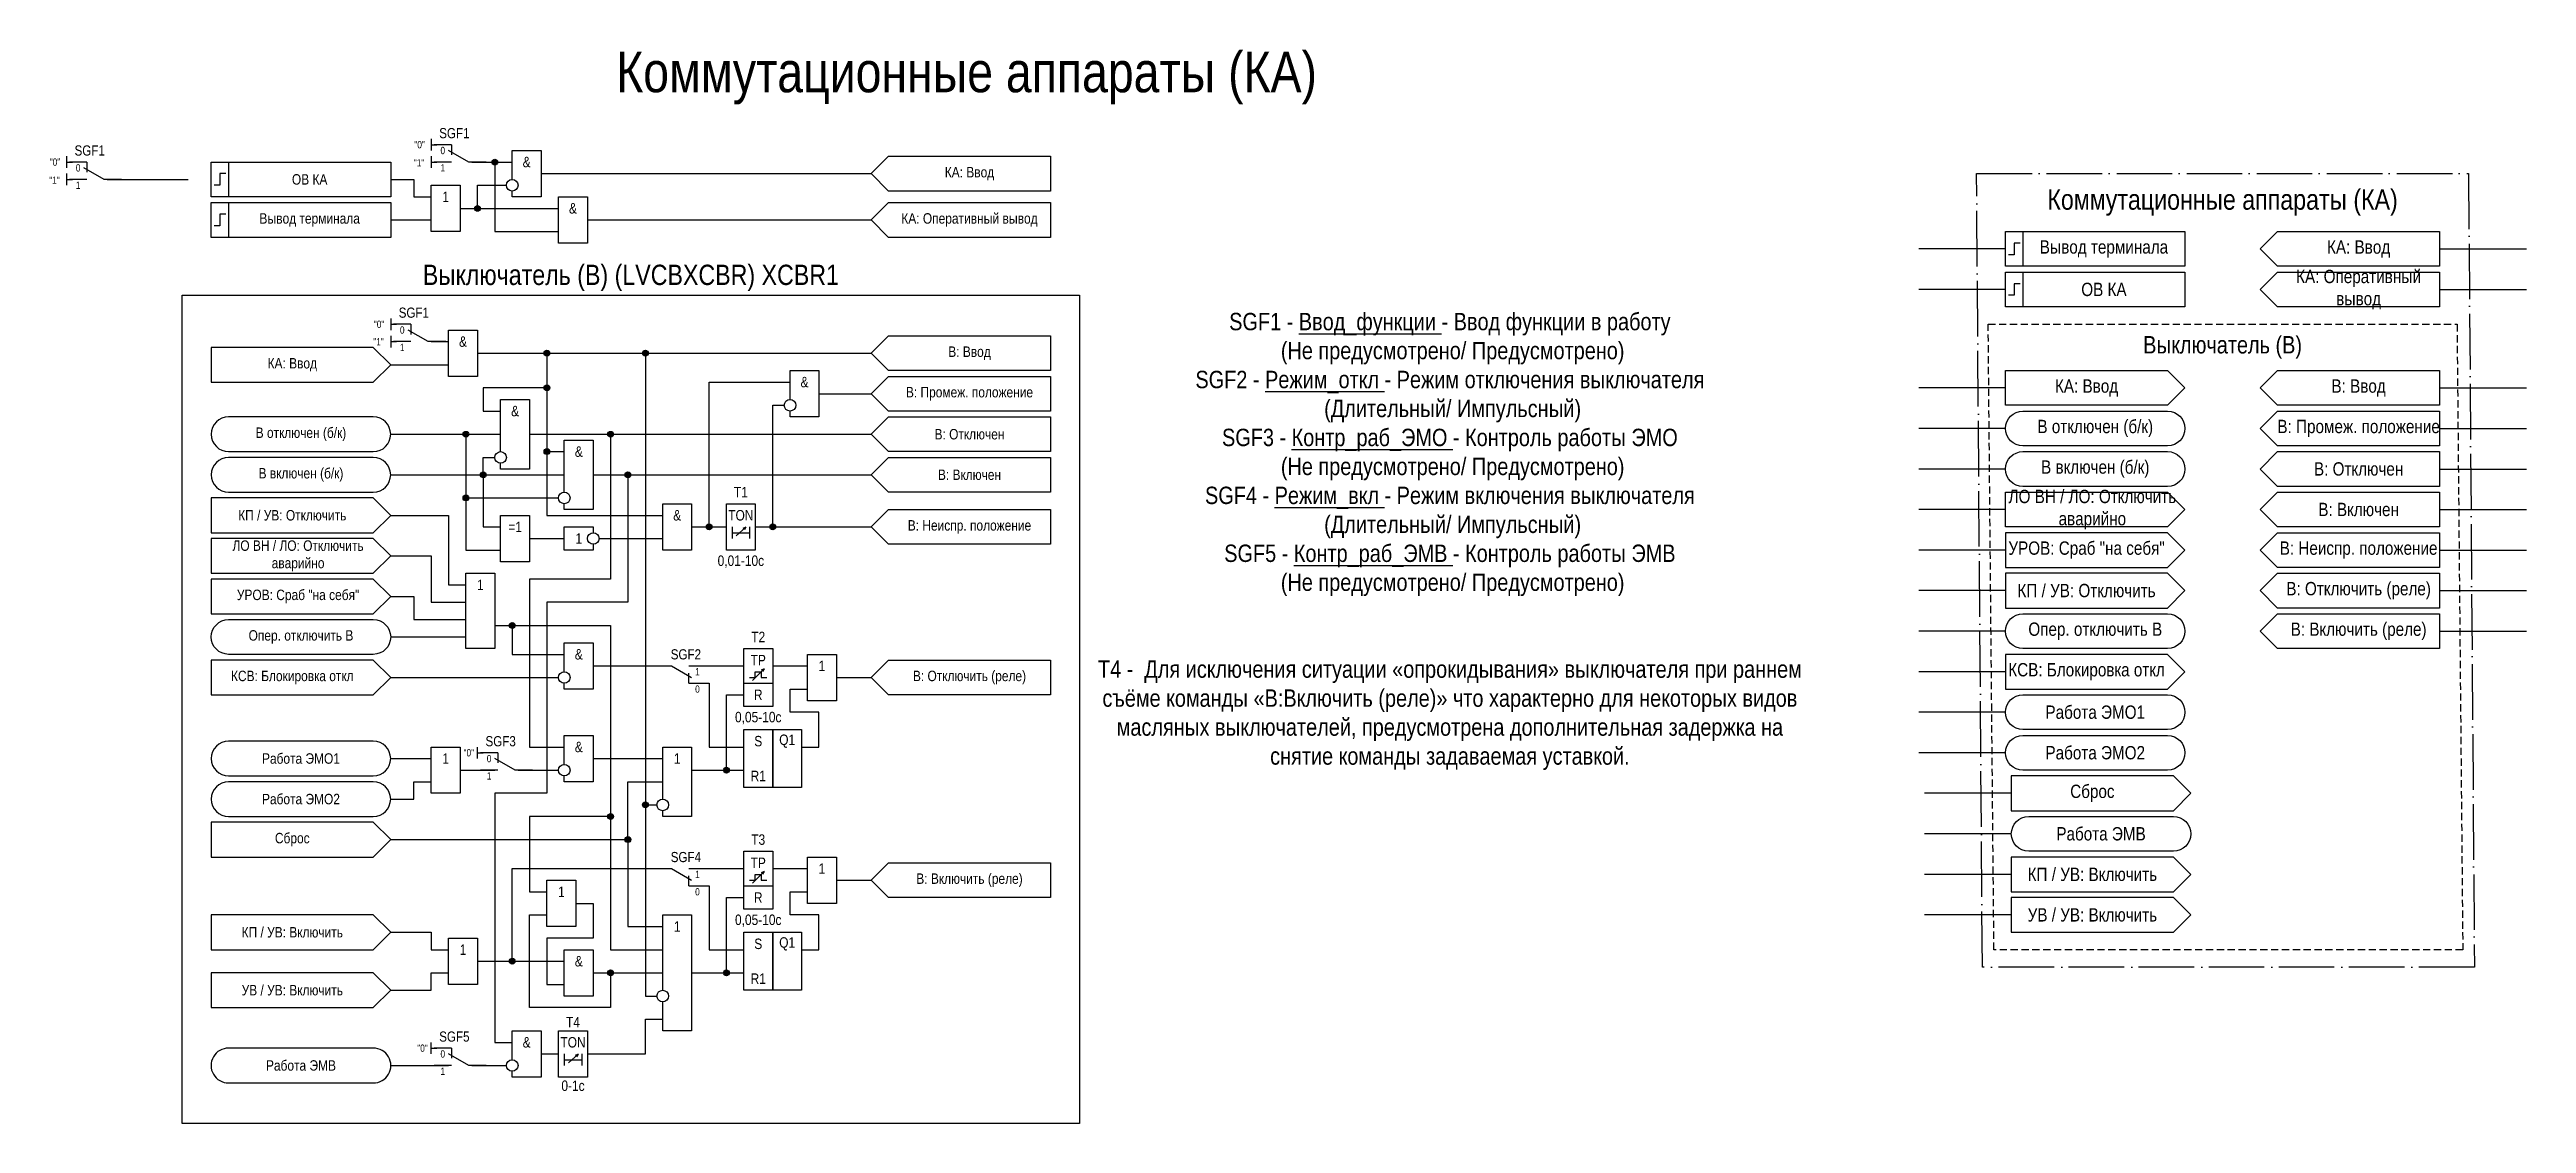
# Model space of a CAD drawing. Header units: millimetres. Extents: x -582 to 405, y 0 to 192.
# Drawn here: x -22.9 to 405, y 0 to 185.4 of the extents above; entities that cross this region are included whole.
import ezdxf
from ezdxf.enums import TextEntityAlignment as Align

# ---------------------------------------------------------------- set-up
doc = ezdxf.new("R2010")
doc.units = ezdxf.units.MM
doc.linetypes.add('ACAD_ISO04W100', pattern=[30, 24, -3, 0, -3])
doc.linetypes.add('штриховая2', pattern=[0.375, 0.25, -0.125])
doc.layers.add('TEXT', color=7, linetype='Continuous', lineweight=25)
doc.layers.add('Основная', color=7, linetype='Continuous')
doc.styles.add('2.5_Gost_RD', font='ARIALN.TTF', dxfattribs={"height": 2.5})
doc.styles.add('3.5_Gost_RD', font='ARIALN.TTF', dxfattribs={"height": 3.5})
doc.styles.add('Вывод', font='ARIALN.TTF', dxfattribs={"height": 2.5})
doc.styles.add('Компонент', font='ARIALN.TTF', dxfattribs={"height": 3.5})

msp = doc.modelspace()

# ---------------------------------------------------------------- texts
at = {"ltscale": 100, "attachment_point": 5}
for s, insert, char_height, width, style in [('{\\C3;Коммутационные аппараты (КА)}', (135.5, 180.5), 7, 289, '3.5_Gost_RD'), ('&', (59.5, 166), 1.8, 5, '2.5_Gost_RD'), ('1', (45.5, 160), 1.8, 5, '2.5_Gost_RD'), ('&', (67.5, 158), 1.8, 5, '2.5_Gost_RD'), ('КА: Ввод', (376, 151), 2.3, 28, '2.5_Gost_RD'), ('КА: Оперативный вывод', (376, 144), 2.3, 28, '2.5_Gost_RD'), ('&', (48.5, 135), 1.8, 5, '2.5_Gost_RD'), ('&', (107.5, 128), 1.8, 5, '2.5_Gost_RD'), ('В: Ввод', (376, 127), 2.3, 28, '2.5_Gost_RD'), ('&', (57.5, 123), 1.8, 5, '2.5_Gost_RD'), ('В отключен (б/к)', (330.5, 120), 2.3, 31, '2.5_Gost_RD'), ('В: Промеж. положение', (376, 120), 2.3, 28, '2.5_Gost_RD'), ('&', (68.5, 116), 1.8, 5, '2.5_Gost_RD'), ('В включен (б/к)', (330.5, 113), 2.3, 31, '2.5_Gost_RD'), ('В: Отключен', (376, 113), 2.3, 28, '2.5_Gost_RD'), ('T1', (96.5, 109), 1.8, 5, '2.5_Gost_RD'), ('В: Включен', (376, 106), 2.3, 28, '2.5_Gost_RD'), ('=1', (57.5, 103), 1.8, 5, '2.5_Gost_RD'), ('&', (85.5, 105), 1.8, 5, '2.5_Gost_RD'), ('TON', (96.5, 105), 1.8, 5, '2.5_Gost_RD'), ('1', (68.5, 101), 1.8, 5, '2.5_Gost_RD'), ('УРОВ: Сраб "на себя"', (329, 99), 2.3, 28, '2.5_Gost_RD'), ('В: Неиспр. положение', (376, 99), 2.3, 28, '2.5_Gost_RD'), ('0,01-10с', (96.5, 97), 1.8, 5, '2.5_Gost_RD'), ('1', (51.5, 93), 1.8, 5, '2.5_Gost_RD'), ('КП / УВ: Отключить', (329, 92), 2.3, 28, '2.5_Gost_RD'), ('В: Отключить (реле)', (376, 92), 2.3, 28, '2.5_Gost_RD'), ('Опер. отключить В', (330.5, 85), 2.3, 31, '2.5_Gost_RD'), ('В: Включить (реле)', (376, 85), 2.3, 28, '2.5_Gost_RD'), ('&', (68.5, 81), 1.8, 5, '2.5_Gost_RD'), ('T2', (99.5, 84), 1.8, 5, '2.5_Gost_RD'), ('TP', (99.5, 80), 1.8, 5, '2.5_Gost_RD'), ('1', (110.5, 79), 1.8, 5, '2.5_Gost_RD'), ('R', (99.5, 74), 1.8, 5, '2.5_Gost_RD'), ('0,05-10с', (99.5, 70), 1.8, 5, '2.5_Gost_RD'), ('Работа ЭМО1', (330.5, 71), 2.3, 31, '2.5_Gost_RD'), ('&', (68.5, 65), 1.8, 5, '2.5_Gost_RD'), ('S', (99.5, 66), 1.8, 5, '2.5_Gost_RD'), ('Q1', (104.5, 66), 1.8, 5, '2.5_Gost_RD'), ('Работа ЭМО2', (330.5, 64), 2.3, 31, '2.5_Gost_RD'), ('1', (45.5, 63), 1.8, 5, '2.5_Gost_RD'), ('1', (85.5, 63), 1.8, 5, '2.5_Gost_RD'), ('R1', (99.5, 60), 1.8, 5, '2.5_Gost_RD'), ('T3', (99.5, 49), 1.8, 5, '2.5_Gost_RD'), ('Работа ЭМВ', (331.5, 50), 2.3, 31, '2.5_Gost_RD'), ('TP', (99.5, 45), 1.8, 5, '2.5_Gost_RD'), ('1', (110.5, 44), 1.8, 5, '2.5_Gost_RD'), ('1', (65.5, 40), 1.8, 5, '2.5_Gost_RD'), ('R', (99.5, 39), 1.8, 5, '2.5_Gost_RD'), ('1', (85.5, 34), 1.8, 5, '2.5_Gost_RD'), ('0,05-10с', (99.5, 35), 1.8, 5, '2.5_Gost_RD'), ('1', (48.5, 30), 1.8, 5, '2.5_Gost_RD'), ('S', (99.5, 31), 1.8, 5, '2.5_Gost_RD'), ('Q1', (104.5, 31), 1.8, 5, '2.5_Gost_RD'), ('&', (68.5, 28), 1.8, 5, '2.5_Gost_RD'), ('R1', (99.5, 25), 1.8, 5, '2.5_Gost_RD'), ('T4', (67.5, 17.5), 1.8, 5, '2.5_Gost_RD'), ('&', (59.5, 14), 1.8, 5, '2.5_Gost_RD'), ('TON', (67.5, 14), 1.8, 5, '2.5_Gost_RD'), ('0-1с', (67.5, 6.5), 1.8, 5, '2.5_Gost_RD')]:
    msp.add_mtext(s, dxfattribs=dict(at, insert=insert, char_height=char_height, width=width, style=style))
at = {"color": 6, "ltscale": 100, "insert": (-23, 163.5), "char_height": 1.25, "attachment_point": 1, "style": '3.5_Gost_RD'}
msp.add_mtext_dynamic_manual_height_columns('"1"', width=2, gutter_width=17.5, heights=[0], dxfattribs=at)
at = {"color": 0, "ltscale": 100, "width": 28, "attachment_point": 5, "style": '2.5_Gost_RD'}
for s, insert, char_height in [('{\\C256;ОВ КА}', (22, 163), 1.8), ('КА: Ввод', (136, 164), 1.8), ('{\\C256;Вывод терминала}', (22, 156), 1.8), ('КА: Оперативный вывод', (136, 156), 1.8), ('{\\C256;Вывод терминала}', (332, 151), 2.3), ('{\\C256;ОВ КА}', (332, 144), 2.3), ('В: Ввод', (136, 133), 1.8), ('КА: Ввод', (19, 131), 1.8), ('{\\C256;КА: Ввод}', (329, 127), 2.3), ('В: Промеж. положение', (136, 126), 1.8), ('В отключен (б/к)', (20.5, 119), 1.8), ('В: Отключен', (136, 119), 1.8), ('В включен (б/к)', (20.5, 112), 1.8), ('В: Включен', (136, 112), 1.8), ('КП / УВ: Отключить', (19, 105), 1.8), ('В: Неиспр. положение', (136, 103), 1.8), ('ЛО ВН / ЛО: Отключить аварийно', (20, 98), 1.8), ('УРОВ: Сраб "на себя"', (20, 91), 1.8), ('Опер. отключить В', (20.5, 84), 1.8), ('КСВ: Блокировка откл', (19, 77), 1.8), ('В: Отключить (реле)', (136, 77), 1.8), ('Работа ЭМО1', (20.5, 63), 1.8), ('Работа ЭМО2', (20.5, 56), 1.8), ('Сброс', (19, 49), 1.8), ('В: Включить (реле)', (136, 42), 1.8), ('КП / УВ: Включить', (19, 33), 1.8), ('УВ / УВ: Включить', (19, 23), 1.8), ('Работа ЭМВ', (20.5, 10), 1.8)]:
    msp.add_mtext(s, dxfattribs=dict(at, insert=insert, char_height=char_height))
at = {"ltscale": 100, "char_height": 1.25, "attachment_point": 1, "style": '3.5_Gost_RD'}
for insert in [(40, 166.5), (33, 135.6)]:
    msp.add_mtext_dynamic_manual_height_columns('"1"', width=2, gutter_width=17.5, heights=[0], dxfattribs=dict(at, insert=insert))
at = {"color": 30, "ltscale": 100, "true_color": 0xf7941d, "attachment_point": 5, "style": '3.5_Gost_RD'}
for s, insert, char_height, width in [('Коммутационные аппараты (КА)', (352.5, 159), 3.5, 85), ('Выключатель (В)', (352.5, 134), 3, 81)]:
    msp.add_mtext(s, dxfattribs=dict(at, insert=insert, char_height=char_height, width=width))
at = {"color": 30, "ltscale": 100, "attachment_point": 5, "style": '3.5_Gost_RD'}
for s, insert, char_height, width in [('Выключатель (В) (LVCBXCBR) {\\C6;XCBR1}', (77.5, 146), 3.5, 155), ('SGF1 - {\\LВвод_функции} - Ввод функции в работу \\P^I(Не предусмотрено/ Предусмотрено)\\PSGF2 - {\\LРежим_откл} - Режим отключения выключателя ^J^I(Длительный/ Импульсный)\\PSGF3 - {\\LКонтр_раб_ЭМО} - Контроль работы ЭМО  \\P^I(Не предусмотрено/ Предусмотрено)\\PSGF4 - {\\LРежим_вкл} - Режим включения выключателя ^J^I(Длительный/ Импульсный)\\PSGF5 - {\\LКонтр_раб_ЭМВ} - Контроль работы ЭМВ \\P^I(Не предусмотрено/ Предусмотрено)\\P\\P\\PТ4 - ^IДля исключения ситуации «опрокидывания» выключателя при раннем съёме команды «В:Включить (реле)» что характерно для некоторых видов масляных выключателей, предусмотрена дополнительная задержка на снятие команды задаваемая уставкой.', (219, 100.5), 3, 122)]:
    msp.add_mtext(s, dxfattribs=dict(at, insert=insert, char_height=char_height, width=width))
at = {"layer": 'TEXT', "ltscale": 100, "char_height": 2.3, "attachment_point": 5, "style": '2.5_Gost_RD'}
for s, insert, width in [('ЛО ВН / ЛО: Отключить аварийно', (330, 106), 29.7284), ('КСВ: Блокировка откл', (329, 78), 28), ('Сброс', (330, 57), 28), ('КП / УВ: Включить', (330, 43), 28), ('УВ / УВ: Включить', (330, 36), 28)]:
    msp.add_mtext(s, dxfattribs=dict(at, insert=insert, width=width))

# ---------------------------------------------------------------- blocks, each defined once
blk = doc.blocks.new('*U78')
at = {"layer": 'Основная', "color": 0}
blk.add_line((0, 0), (7, 4), dxfattribs=at)
at = {"layer": 'Основная', "ltscale": 0.35}
blk.add_line((6, 6), (6, 2.5), dxfattribs=at)
blk = doc.blocks.new('*U80')
at = {"layer": 'Основная', "color": 0}
for p, q in [((-3, 6), (-9, 6)), ((-3, 0), (-9, 0)), ((9, 0), (3, 0))]:
    blk.add_line(p, q, dxfattribs=at)
at = {"layer": 'Основная', "ltscale": 0.25, "xscale": -1}
blk.add_blockref('*U78', (3, 0), dxfattribs=at)
at = {"layer": 'Основная'}
for tag, height, style, p in [('ОУ', 3.5, 'Компонент', (-2, 10)), ('В1', 2.5, 'Вывод', (-14, 6)), ('В2', 2.5, 'Вывод', (-6, 4)), ('В3', 2.5, 'Вывод', (-6, -2))]:
    blk.add_attdef(tag, text='', height=height, dxfattribs=dict(at, style=style)).set_placement(p, align=Align.MIDDLE_CENTER)
blk = doc.blocks.new('Точка')
at = {"ltscale": 100}
h = blk.add_hatch(color=256, dxfattribs=at)
h.dxf.hatch_style = 1
edge = h.paths.add_edge_path()
edge.add_arc((0, 0), 0.5, 0, 360)
blk.add_circle((0, 0), 0.5, dxfattribs=at)
blk = doc.blocks.new('*U90')
at = {"layer": 'Основная', "color": 0}
for p, q in [((-3, 6), (-9, 6)), ((-3, 0), (-9, 0)), ((9, 0), (3, 0))]:
    blk.add_line(p, q, dxfattribs=at)
at = {"layer": 'Основная', "ltscale": 0.25, "xscale": -1}
blk.add_blockref('*U78', (3, 0), dxfattribs=at)
at = {"layer": 'Основная'}
for tag, height, style, p in [('ОУ', 3.5, 'Компонент', (-2, 10)), ('В1', 2.5, 'Вывод', (-13, 6)), ('В2', 2.5, 'Вывод', (-6, 4)), ('В3', 2.5, 'Вывод', (-6, -2))]:
    blk.add_attdef(tag, text='', height=height, dxfattribs=dict(at, style=style)).set_placement(p, align=Align.MIDDLE_CENTER)
blk = doc.blocks.new('*U89')
at = {"layer": 'Основная', "color": 0}
for p, q in [((-9, 0), (-3, 0)), ((3, 6), (9, 6)), ((3, 0), (9, 0))]:
    blk.add_line(p, q, dxfattribs=at)
at = {"layer": 'Основная', "ltscale": 0.25}
blk.add_blockref('*U78', (-3, 0), dxfattribs=at)
at = {"layer": 'Основная'}
for tag, height, style, p in [('В2', 2.5, 'Вывод', (6, 8)), ('В3', 2.5, 'Вывод', (6, 2)), ('В1', 2.5, 'Вывод', (14, 6)), ('ОУ', 3.5, 'Компонент', (2, -4))]:
    blk.add_attdef(tag, text='', height=height, dxfattribs=dict(at, style=style)).set_placement(p, align=Align.MIDDLE_CENTER)

# ---------------------------------------------------------------- linework, layer by layer
at = {"color": 6, "ltscale": 100}
for p, q in [((-20, 167), (-20, 165)), ((-20, 166), (-19, 166)), ((-20, 164), (-20, 162)), ((-20, 163), (-19, 163))]:
    msp.add_line(p, q, dxfattribs=at)
at = {"ltscale": 100}
for p, q in [((43, 170), (43, 168)), ((43, 169), (44, 169)), ((43, 167), (43, 165)), ((43, 166), (44, 166)), ((43, 160), (43, 160)), ((315, 151), (300, 151)), ((390, 151), (405, 151)), ((315, 144), (300, 144)), ((390, 144), (405, 144)), ((36, 139), (36, 137)), ((36, 138), (37, 138)), ((36, 136), (36, 134)), ((36, 135), (37, 135)), ((315, 127), (300, 127)), ((390, 127), (405, 127)), ((315, 120), (300, 120)), ((390, 120), (405, 120)), ((315, 113), (300, 113)), ((390, 113), (405, 113)), ((99, 103), (99, 103)), ((315, 106), (300, 106)), ((390, 106), (405, 106)), ((315, 99), (300, 99)), ((390, 99), (405, 99)), ((315, 92), (300, 92)), ((390, 92), (405, 92)), ((315, 85), (300, 85)), ((390, 85), (405, 85)), ((98.5, 76.5), (100.5, 78.5)), ((100.5, 78.5), (99.99, 78.25)), ((100.5, 78.5), (100.26, 78.02)), ((315, 78), (300, 78)), ((315, 71), (300, 71)), ((51, 63), (51, 65)), ((51, 64), (52, 64)), ((315, 64), (300, 64)), ((316, 57), (301, 57)), ((316, 50), (301, 50)), ((98.5, 41.5), (100.5, 43.5)), ((100.5, 43.5), (99.99, 43.25)), ((100.5, 43.5), (100.26, 43.02)), ((316, 43), (301, 43)), ((316, 36), (301, 36)), ((43, 12), (43, 14)), ((43, 13), (44, 13)), ((36, 10), (46, 10)), ((70, 12), (70, 12))]:
    msp.add_line(p, q, dxfattribs=at)
at = {"color": 7, "ltscale": 100}
for p, q in [((95.7, 101.46), (97.37, 102.95)), ((97.37, 102.95), (96.85, 102.73)), ((97.37, 102.95), (97.11, 102.48)), ((66.7, 10.46), (68.37, 11.95)), ((68.37, 11.95), (67.85, 11.73)), ((68.37, 11.95), (68.11, 11.48))]:
    msp.add_line(p, q, dxfattribs=at)
at = {"ltscale": 100}
for points in [[(57, 163), (57, 168), (62, 168), (62, 160), (57, 160), (57, 161)], [(36, 163), (40, 163), (40, 160), (43, 160)], [(50, 166), (57, 166)], [(50, 166), (54, 166), (54, 154), (65, 154)], [(62, 164), (119, 164)], [(48, 158), (51, 158), (51, 162), (56, 162)], [(36, 156), (43, 156)], [(48, 158), (65, 158)], [(70, 156), (119, 156)], [(359, 151), (362, 154), (390, 154), (390, 148), (362, 148), (359, 151)], [(359, 144), (362, 147), (390, 147), (390, 141), (362, 141), (359, 144)], [(43, 135), (46, 135)], [(51, 133), (119, 133)], [(51, 133), (80, 133), (80, 55), (82, 55)], [(51, 133), (80, 133), (80, 22), (82, 22)], [(51, 133), (63, 133), (63, 127), (52, 127), (52, 123), (55, 123)], [(51, 133), (63, 133), (63, 116), (66, 116)], [(51, 133), (63, 133), (63, 105), (83, 105)], [(36, 131), (46, 131)], [(105, 125), (105, 130), (110, 130), (110, 122), (105, 122), (105, 123)], [(359, 127), (362, 130), (390, 130), (390, 124), (362, 124), (359, 127)], [(55, 116), (55, 125), (60, 125), (60, 113), (55, 113), (55, 114)], [(88, 103), (91, 103), (91, 128), (105, 128)], [(110, 126), (119, 126)], [(99, 103), (102, 103), (102, 124), (104, 124)], [(36, 119), (55, 119)], [(36, 119), (49, 119), (49, 108), (65, 108)], [(36, 119), (49, 119), (49, 99), (55, 99)], [(60, 119), (74, 119), (74, 94), (60, 94), (60, 65), (66, 65)], [(60, 119), (119, 119)], [(66, 109), (66, 118), (71, 118), (71, 106), (66, 106), (66, 107)], [(36, 112), (52, 112), (52, 115), (54, 115)], [(36, 112), (66, 112)], [(36, 112), (52, 112), (52, 103), (55, 103)], [(71, 112), (77, 112), (77, 90), (63, 90), (63, 57), (54, 57), (54, 14), (57, 14)], [(71, 112), (119, 112)], [(36, 105), (46, 105), (46, 93), (49, 93)], [(71, 100), (71, 99), (66, 99), (66, 103), (71, 103), (71, 102)], [(88, 103), (94, 103)], [(95, 103), (95, 101)], [(98, 103), (98, 101)], [(99, 103), (119, 103)], [(60, 101), (66, 101)], [(72, 101), (83, 101)], [(95, 102), (98, 102)], [(36, 98), (43, 98), (43, 90), (49, 90)], [(36, 91), (40, 91), (40, 87), (49, 87)], [(54, 86), (57, 86), (57, 81), (66, 81)], [(54, 86), (74, 86), (74, 53), (60, 53), (60, 40), (63, 40)], [(54, 86), (74, 86), (74, 30), (83, 30)], [(36, 84), (49, 84)], [(66, 78), (66, 83), (71, 83), (71, 75), (66, 75), (66, 76)], [(71, 79), (84, 79)], [(88, 79), (97, 79)], [(98, 77), (99, 77), (99, 78), (100, 78), (100, 77), (101, 77)], [(102, 79), (108, 79)], [(36, 77), (57, 77), (57, 77), (65, 77)], [(88, 76), (91, 76), (91, 65), (97, 65)], [(88, 61), (94, 61), (94, 74), (97, 74)], [(107, 65), (110, 65), (110, 71), (105, 71), (105, 75), (108, 75)], [(113, 77), (119, 77)], [(66, 62), (66, 67), (71, 67), (71, 59), (66, 59), (66, 60)], [(83, 56), (83, 65), (88, 65), (88, 53), (83, 53), (83, 54)], [(36, 63), (43, 63)], [(48, 61), (54, 61)], [(58, 61), (65, 61)], [(71, 63), (83, 63)], [(88, 61), (97, 61)], [(36, 56), (40, 56), (40, 59), (43, 59)], [(36, 49), (77, 49), (77, 59), (83, 59)], [(36, 49), (77, 49), (77, 34), (83, 34)], [(51, 28), (57, 28), (57, 44), (84, 44)], [(88, 44), (97, 44)], [(98, 42), (99, 42), (99, 43), (100, 43), (100, 42), (101, 42)], [(102, 44), (108, 44)], [(88, 41), (91, 41), (91, 30), (97, 30)], [(88, 26), (94, 26), (94, 39), (97, 39)], [(107, 30), (110, 30), (110, 36), (105, 36), (105, 40), (108, 40)], [(113, 42), (119, 42)], [(71, 26), (74, 26), (74, 20), (60, 20), (60, 36), (63, 36)], [(68, 38), (71, 38), (71, 32), (63, 32), (63, 24), (66, 24)], [(83, 23), (83, 36), (88, 36), (88, 16), (83, 16), (83, 21)], [(36, 33), (43, 33), (43, 30), (46, 30)], [(36, 23), (43, 23), (43, 26), (46, 26)], [(51, 28), (66, 28)], [(71, 26), (83, 26)], [(88, 26), (97, 26)], [(70, 12), (80, 12), (80, 18), (83, 18)], [(57, 11), (57, 16), (62, 16), (62, 8), (57, 8), (57, 9)], [(50, 10), (54, 10), (54, 10), (56, 10)], [(62, 12), (65, 12)], [(66, 12), (66, 10)], [(66, 11), (69, 11)], [(69, 12), (69, 10)]]:
    msp.add_lwpolyline(points, dxfattribs=at)
at = {"color": 0, "ltscale": 100}
for points in [[(119, 164), (122, 167), (150, 167), (150, 161), (122, 161), (119, 164)], [(119, 156), (122, 159), (150, 159), (150, 153), (122, 153), (119, 156)], [(119, 133), (122, 136), (150, 136), (150, 130), (122, 130), (119, 133)], [(119, 126), (122, 129), (150, 129), (150, 123), (122, 123), (119, 126)], [(119, 119), (122, 122), (150, 122), (150, 116), (122, 116), (119, 119)], [(119, 112), (122, 115), (150, 115), (150, 109), (122, 109), (119, 112)], [(119, 103), (122, 106), (150, 106), (150, 100), (122, 100), (119, 103)], [(119, 77), (122, 80), (150, 80), (150, 74), (122, 74), (119, 77)], [(119, 42), (122, 45), (150, 45), (150, 39), (122, 39), (119, 42)]]:
    msp.add_lwpolyline(points, dxfattribs=at)
at = {"color": 6, "ltscale": 100}
msp.add_lwpolyline([(-13, 163), (1, 163)], dxfattribs=at)
at = {"ltscale": 100}
for points in [[(5, 166), (36, 166), (36, 160), (5, 160)], [(5, 166), (8, 166), (8, 160), (5, 160)], [(5, 159), (36, 159), (36, 153), (5, 153)], [(5, 159), (8, 159), (8, 153), (5, 153)], [(43, 162), (48, 162), (48, 154), (43, 154)], [(65, 160), (70, 160), (70, 152), (65, 152)], [(315, 154), (318, 154), (318, 148), (315, 148)], [(315, 154), (346, 154), (346, 148), (315, 148)], [(315, 147), (318, 147), (318, 141), (315, 141)], [(315, 147), (346, 147), (346, 141), (315, 141)], [(46, 137), (51, 137), (51, 129), (46, 129)], [(343, 124), (315, 124), (315, 130), (343, 130), (346, 127)], [(390, 117), (362, 117), (359, 120), (362, 123), (390, 123)], [(362, 116), (390, 116), (390, 110), (362, 110), (359, 113)], [(83, 107), (88, 107), (88, 99), (83, 99)], [(94, 107), (99, 107), (99, 99), (94, 99)], [(343, 103), (315, 103), (315, 109), (343, 109), (346, 106)], [(362, 109), (390, 109), (390, 103), (362, 103), (359, 106)], [(55, 105), (60, 105), (60, 97), (55, 97)], [(315, 102), (315, 96), (343, 96), (346, 99), (343, 102)], [(362, 102), (390, 102), (390, 96), (362, 96), (359, 99)], [(49, 95), (54, 95), (54, 82), (49, 82)], [(315, 95), (315, 89), (343, 89), (346, 92), (343, 95)], [(362, 95), (390, 95), (390, 89), (362, 89), (359, 92)], [(362, 88), (390, 88), (390, 82), (362, 82), (359, 85)], [(97, 82), (102, 82), (102, 72), (97, 72)], [(108, 81), (113, 81), (113, 73), (108, 73)], [(315, 81), (315, 75), (343, 75), (346, 78), (343, 81)], [(97, 76), (102, 76), (102, 72), (97, 72)], [(43, 65), (48, 65), (48, 57), (43, 57)], [(97, 68), (102, 68), (102, 58), (97, 58)], [(102, 68), (107, 68), (107, 58), (102, 58)], [(316, 60), (316, 54), (344, 54), (347, 57), (344, 60)], [(97, 47), (102, 47), (102, 37), (97, 37)], [(108, 46), (113, 46), (113, 38), (108, 38)], [(316, 46), (316, 40), (344, 40), (347, 43), (344, 46)], [(63, 42), (68, 42), (68, 34), (63, 34)], [(97, 41), (102, 41), (102, 37), (97, 37)], [(316, 39), (316, 33), (344, 33), (347, 36), (344, 39)], [(46, 32), (51, 32), (51, 24), (46, 24)], [(66, 30), (71, 30), (71, 22), (66, 22)], [(97, 33), (102, 33), (102, 23), (97, 23)], [(102, 33), (107, 33), (107, 23), (102, 23)], [(65, 16), (70, 16), (70, 8), (65, 8)]]:
    msp.add_lwpolyline(points, close=True, dxfattribs=at)
at = {"lineweight": 30, "ltscale": 100}
for points in [[(7.5, 164), (6.5, 164), (6.5, 162), (5.5, 162)], [(7.5, 157), (6.5, 157), (6.5, 155), (5.5, 155)], [(317.5, 152), (316.5, 152), (316.5, 150), (315.5, 150)], [(317.5, 145), (316.5, 145), (316.5, 143), (315.5, 143)]]:
    msp.add_lwpolyline(points, dxfattribs=at)
at = {"color": 251, "linetype": 'ACAD_ISO04W100', "lineweight": 30, "ltscale": 0.4, "true_color": 0x58595b}
msp.add_lwpolyline([(310, 164), (395, 164), (396, 27), (311, 27)], close=True, dxfattribs=at)
at = {"color": 0, "ltscale": 100}
for points in [[(155, 0), (0, 0), (0, 143), (155, 143)], [(5, 134), (5, 128), (33, 128), (36, 131), (33, 134)], [(5, 108), (5, 102), (33, 102), (36, 105), (33, 108)], [(5, 101), (5, 95), (33, 95), (36, 98), (33, 101)], [(5, 94), (5, 88), (33, 88), (36, 91), (33, 94)], [(5, 80), (5, 74), (33, 74), (36, 77), (33, 80)], [(5, 52), (5, 46), (33, 46), (36, 49), (33, 52)], [(5, 36), (5, 30), (33, 30), (36, 33), (33, 36)], [(5, 26), (5, 20), (33, 20), (36, 23), (33, 26)]]:
    msp.add_lwpolyline(points, close=True, dxfattribs=at)
at = {"linetype": 'штриховая2', "ltscale": 5}
msp.add_lwpolyline([(312, 138), (393, 138), (394, 30), (313, 30)], close=True, dxfattribs=at)
at = {"color": 0, "ltscale": 100}
for points in [[(8, 116), (33, 116, 1), (33, 122), (8, 122, 1)], [(8, 109), (33, 109, 1), (33, 115), (8, 115, 1)], [(8, 81, -1), (8, 87), (33, 87, -1), (33, 81)], [(8, 60), (33, 60, 1), (33, 66), (8, 66, 1)], [(8, 53), (33, 53, 1), (33, 59), (8, 59, 1)], [(8, 7), (33, 7, 1.013985), (33, 13), (8, 13, 1.013985)]]:
    msp.add_lwpolyline(points, format="xyb", close=True, dxfattribs=at)
at = {"ltscale": 100}
for points in [[(318, 117, -1), (318, 123), (343, 123, -1), (343, 117)], [(318, 110, -1), (318, 116), (343, 116, -1), (343, 110)], [(318, 82, -1), (318, 88), (343, 88, -1), (343, 82)], [(318, 68, -1), (318, 74), (343, 74, -1), (343, 68)], [(318, 61, -1), (318, 67), (343, 67, -1), (343, 61)], [(319, 47, -1), (319, 53), (344, 53, -1), (344, 47)]]:
    msp.add_lwpolyline(points, format="xyb", close=True, dxfattribs=at)
for centre in [(57, 162), (71, 101), (66, 77), (66, 61), (57, 10)]:
    msp.add_circle(centre, 1)
for centre in [(105, 124), (55, 115), (66, 108), (83, 55), (83, 22)]:
    msp.add_circle(centre, 1, dxfattribs=at)

# ---------------------------------------------------------------- block references
for p in [(54, 166), (51, 158), (63, 133), (80, 133), (63, 127), (57, 86), (94, 61), (74, 53), (80, 55), (77, 49), (57, 28), (74, 26), (94, 26)]:
    msp.add_blockref('Точка', p, dxfattribs=at)
at = {"color": 2, "ltscale": 100}
for p in [(49, 119), (63, 116), (74, 119), (52, 112), (77, 112), (49, 108), (91, 103), (102, 103)]:
    msp.add_blockref('Точка', p, dxfattribs=at)
at = {"ltscale": 100, "xscale": 0.5, "yscale": 0.5, "zscale": 0.5}
msp.add_blockref('*U90', (56, 61), dxfattribs=at).add_auto_attribs({'ОУ': 'SGF3', 'В1': '"0"', 'В2': '0', 'В3': '1'})
at = {"layer": 'Основная', "ltscale": 0.25, "xscale": 0.5, "yscale": 0.5, "zscale": 0.5}
for name, p, values in [('*U80', (48, 166), {'ОУ': 'SGF1', 'В1': '"0"', 'В2': '0', 'В3': '1'}), ('*U80', (41, 135), {'ОУ': 'SGF1', 'В1': '"0"', 'В2': '0', 'В3': '1'}), ('*U90', (48, 10), {'ОУ': 'SGF5', 'В1': '"0"', 'В2': '0', 'В3': '1'})]:
    msp.add_blockref(name, p, dxfattribs=at).add_auto_attribs(values)
at = {"layer": 'Основная', "color": 6, "ltscale": 0.25, "xscale": 0.5, "yscale": 0.5, "zscale": 0.5}
msp.add_blockref('*U80', (-15, 163), dxfattribs=at).add_auto_attribs({'ОУ': 'SGF1', 'В1': '"0"', 'В2': '0', 'В3': '1'})
at = {"layer": 'Основная', "ltscale": 0.25}
ref = msp.add_blockref('*U89', (86, 79), dxfattribs=dict(at, xscale=-0.5, yscale=0.5, zscale=0.5, rotation=180))
ref.add_attrib('ОУ', 'SGF2', dxfattribs={"height": 1.75, "style": 'Компонент'}).set_placement((87, 81), align=Align.MIDDLE_CENTER)
ref.add_attrib('В2', '0', dxfattribs={"height": 1.25, "style": 'Вывод'}).set_placement((89, 75), align=Align.MIDDLE_CENTER)
ref.add_attrib('В3', '1', dxfattribs={"height": 1.25, "style": 'Вывод'}).set_placement((89, 78), align=Align.MIDDLE_CENTER)
ref = msp.add_blockref('*U89', (86, 44), dxfattribs=dict(at, xscale=-0.5, yscale=0.5, zscale=0.5, rotation=180))
ref.add_attrib('ОУ', 'SGF4', dxfattribs={"height": 1.75, "style": 'Компонент'}).set_placement((87, 46), align=Align.MIDDLE_CENTER)
ref.add_attrib('В2', '0', dxfattribs={"height": 1.25, "style": 'Вывод'}).set_placement((89, 40), align=Align.MIDDLE_CENTER)
ref.add_attrib('В3', '1', dxfattribs={"height": 1.25, "style": 'Вывод'}).set_placement((89, 43), align=Align.MIDDLE_CENTER)

msp.set_redraw_order([(e.dxf.handle, doc.entitydb.next_handle()) for e in msp.query("TEXT MTEXT ATTDEF DIMENSION ARC_DIMENSION")])  # texts and dimensions are drawn at this point

doc.saveas('drawing.dxf')
